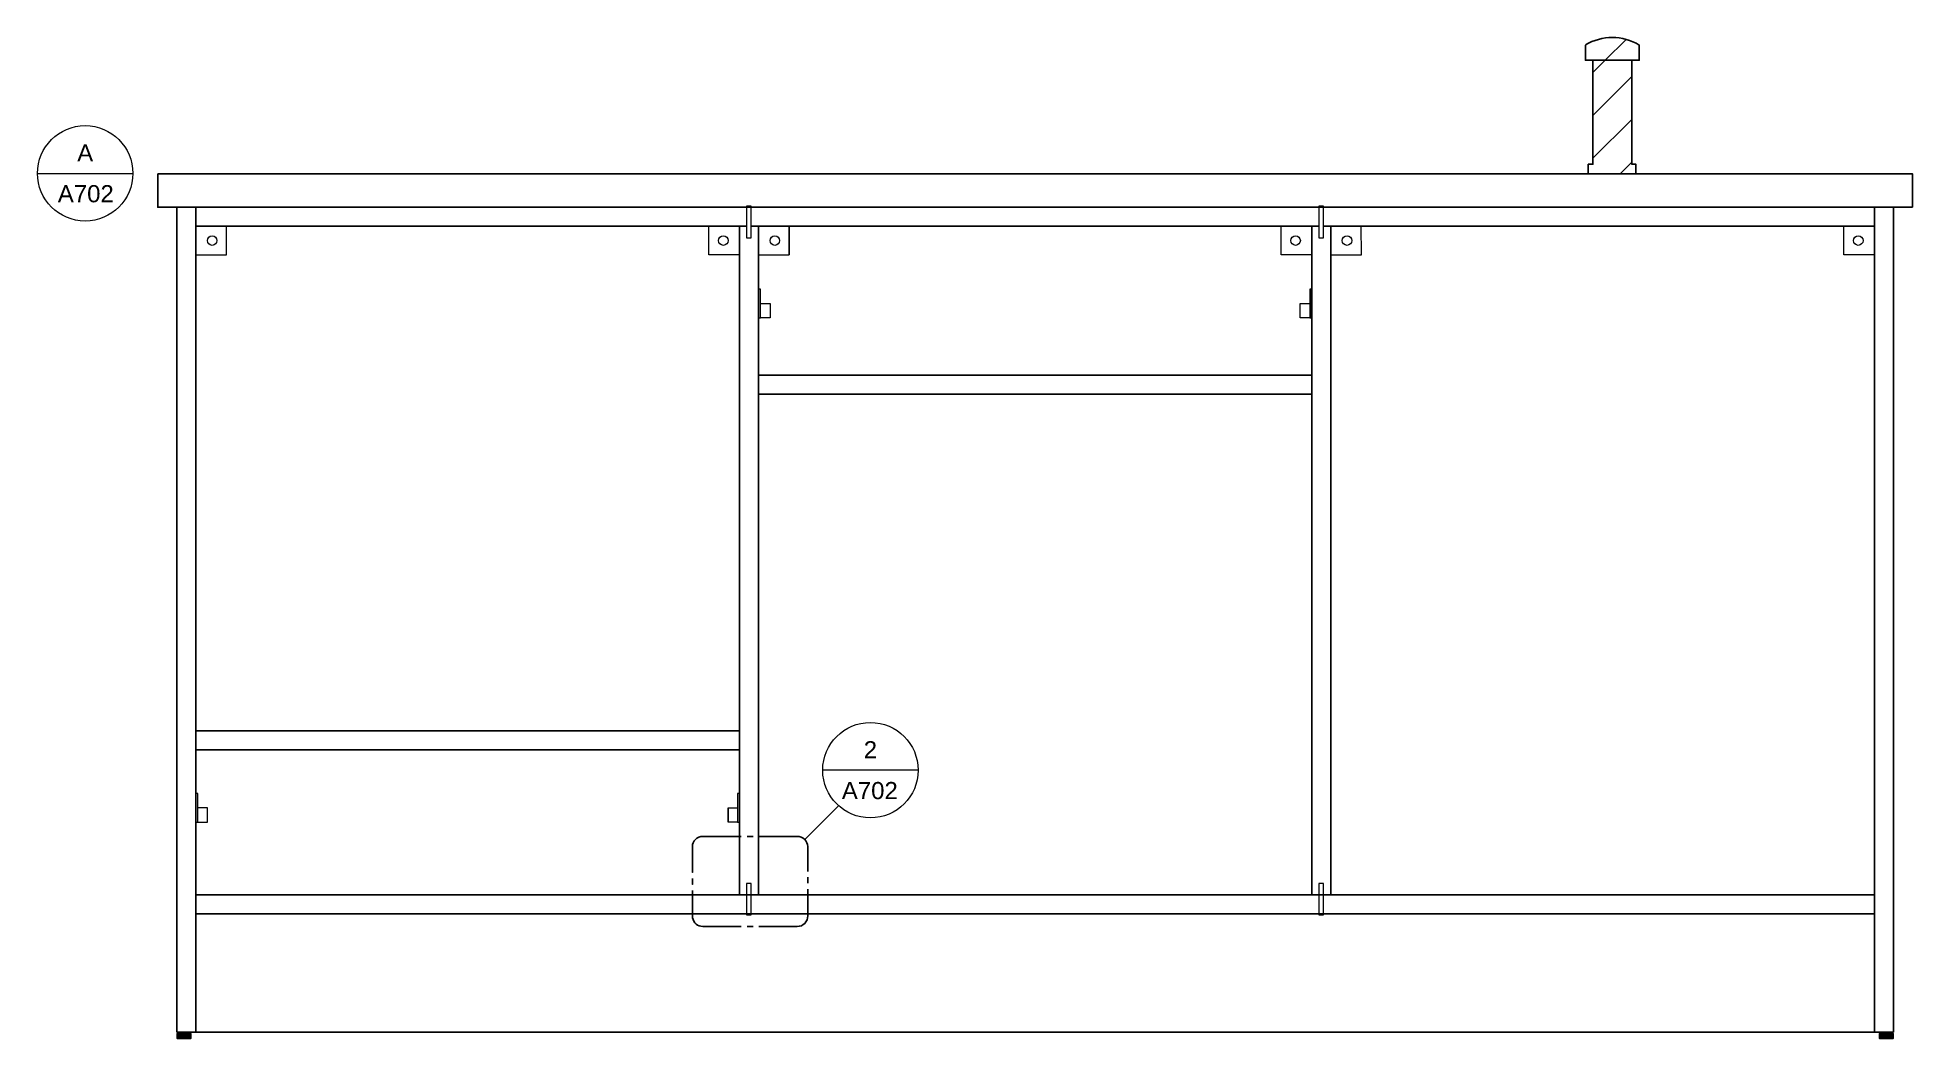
# Model space of a CAD drawing. Header units: centimetres. Extents: x -2268 to 4168, y -1681 to 1458.
# Drawn here: x 3972.5 to 4168.2, y -822.1 to -717.6 of the extents above; entities that cross this region are included whole.
import ezdxf

# ---------------------------------------------------------------- set-up
doc = ezdxf.new("R2010")
doc.units = ezdxf.units.CM
doc.layers.add('PDF24_Geometry', color=7, linetype='Continuous')
doc.layers.add('PDF24_Text', color=7, linetype='Continuous')
doc.styles.add('PDF Arial', font='Arial.ttf')

msp = doc.modelspace()

# ---------------------------------------------------------------- texts
at = {"layer": 'PDF24_Text', "style": 'PDF Arial'}
for s, insert, char_height, attachment_point in [('A', (3978.3489, -730.577), 1.7912, 9), ('A702', (3980.4984, -734.8614), 1.79119, 9), ('2', (4058.7477, -792.8595), 1.7912, 7), ('A702', (4056.4631, -797.1439), 1.79119, 7)]:
    msp.add_mtext(s, dxfattribs=dict(at, insert=insert, char_height=char_height, attachment_point=attachment_point))

# ---------------------------------------------------------------- linework, layer by layer
at = {"layer": 'PDF24_Geometry', "lineweight": 25}
msp.add_lwpolyline([(4134.0609, -718.4133, -0.27827502), (4139.6613, -718.4228), (4139.6613, -720.013), (4137.8394, -720.013), (4134.048, -720.013), (4134.048, -718.4228)], format="xyb", dxfattribs=at)
at = {"layer": 'PDF24_Geometry', "color": 7, "lineweight": 25, "true_color": 0xffffff}
for points in [[(4136.1227, -720.013), (4138.3027, -717.833)], [(4134.8273, -721.3084), (4136.1227, -720.013)], [(4134.8273, -725.7737), (4138.882, -721.7191)], [(4134.8273, -730.2391), (4138.882, -726.1844)], [(4137.6708, -731.8609), (4138.8819, -730.6498)]]:
    msp.add_lwpolyline(points, dxfattribs=at)
at = {"layer": 'PDF24_Geometry', "lineweight": 25}
for points in [[(4134.3534, -730.871), (4134.8273, -730.871), (4134.8273, -720.013)], [(4138.882, -720.013), (4138.882, -730.871)], [(4134.3534, -731.8609), (4134.3534, -730.871)], [(4138.8504, -730.871), (4139.3243, -730.871), (4139.3243, -731.861), (4134.3534, -731.861)], [(3985.0903, -731.8609), (4168.1806, -731.8609), (4168.1806, -735.3469)], [(3985.0903, -735.3469), (3985.0903, -731.861)], [(4168.1806, -735.3469), (3985.0903, -735.3469), (4168.1806, -735.3469)], [(4166.1902, -735.3469), (4166.1902, -821.4315), (3987.0808, -821.4315), (3987.0808, -735.3469)], [(4164.2103, -821.4315), (4164.2103, -809.0885), (3989.0712, -809.0885), (3989.0712, -735.3469)], [(4047.7844, -735.3469), (4045.7939, -735.3469)], [(4164.2103, -735.3469), (4164.2103, -809.0885)], [(3989.0712, -737.3374), (4046.5101, -737.3374)], [(4045.7939, -737.3374), (4045.7939, -807.0981)], [(4046.9945, -737.3374), (4106.2448, -737.3374)], [(4047.7844, -737.3374), (4047.7844, -807.0981)], [(4105.4971, -737.3374), (4105.4971, -807.0981)], [(4106.7293, -737.3374), (4164.2103, -737.3374)], [(4107.4875, -737.3374), (4107.4875, -807.0981)], [(4105.4971, -753.6085), (4105.4971, -752.8608), (4047.7844, -752.8608)], [(4105.4971, -754.1035), (4105.4971, -754.8513), (4047.7844, -754.8513)], [(3989.0712, -789.9844), (4045.7939, -789.9844)], [(3989.0712, -791.9748), (4045.7939, -791.9748)], [(4052.5868, -801.3163), (4056.1043, -797.7988)], [(4045.9519, -801.0003), (4041.9499, -801.0003), (4041.7393, -801.0214), (4041.5392, -801.0741), (4041.3496, -801.1794), (4041.1917, -801.3163), (4041.0548, -801.4743), (4040.9494, -801.6638), (4040.8863, -801.8639), (4040.8652, -802.0746), (4040.8652, -804.7706), (4040.8652, -802.0746)], [(4047.1946, -801.0003), (4046.5733, -801.0003)], [(4052.9027, -804.6548), (4052.9027, -802.0746), (4052.8817, -801.8639), (4052.8185, -801.6638), (4052.7131, -801.4743), (4052.5868, -801.3163), (4052.4183, -801.1794), (4052.2287, -801.0741), (4052.0286, -801.0214), (4051.818, -801.0003), (4047.816, -801.0003)], [(4052.9027, -805.8975), (4052.9027, -805.2761)], [(4166.1902, -806.4978), (4166.1902, -804.5073)], [(3989.0712, -807.0981), (4164.2103, -807.0981)], [(4040.8652, -806.6347), (4040.8652, -809.3202), (4040.8652, -806.6347)], [(4047.816, -810.405), (4051.818, -810.405), (4052.0286, -810.3839), (4052.2392, -810.3207), (4052.4288, -810.2154), (4052.5868, -810.0785), (4052.7237, -809.91), (4052.829, -809.7204), (4052.8922, -809.5203), (4052.9132, -809.2992), (4052.9027, -809.0885), (4052.9027, -806.5189)], [(3989.0712, -821.4315), (3989.0712, -809.0885)], [(4040.8652, -809.3202), (4040.8863, -809.5098), (4040.9389, -809.6888), (4041.0126, -809.8573), (4041.118, -810.0153), (4041.2549, -810.1522), (4041.4128, -810.2575), (4041.5813, -810.3418), (4041.7604, -810.3839), (4041.9499, -810.405), (4045.9519, -810.405)], [(4047.7844, -809.0885), (4045.7939, -809.0885)], [(4046.5733, -810.405), (4047.1946, -810.405)], [(3988.5762, -821.4315), (3987.0808, -821.4315)], [(3987.1229, -821.5789), (3987.1229, -822.0528), (3987.1229, -822.0634), (3987.1124, -822.0634), (3987.1124, -822.0528), (3987.1018, -822.0528), (3987.1018, -821.5789), (3987.1124, -821.5789), (3987.1229, -821.5789), (3987.1334, -821.5789), (3987.144, -821.5789), (3987.1545, -821.5789), (3987.165, -821.5789), (3987.1755, -821.5789), (3987.1861, -821.5789), (3987.1966, -821.5789), (3987.2071, -821.5789), (3987.2177, -821.5789), (3987.2282, -821.5789), (3987.2493, -821.5789), (3987.2598, -821.5789), (3987.2703, -821.5789), (3987.2809, -821.5789), (3987.2914, -821.5789), (3987.3019, -821.5789), (3987.323, -821.5789), (3987.3335, -821.5789), (3987.3441, -821.5789), (3987.3546, -821.5789), (3987.3756, -821.5789), (3987.3967, -821.5789), (3987.4072, -821.5789), (3987.4178, -821.5789), (3987.4283, -821.5789), (3987.4494, -821.5789), (3987.4704, -821.5789), (3987.481, -821.5789), (3987.502, -821.5789), (3987.5126, -821.5789), (3987.5336, -821.5789), (3987.5547, -821.5789), (3987.5652, -821.5789), (3987.5757, -821.5789), (3987.5863, -821.5789), (3987.5968, -821.5789), (3987.6179, -821.5789), (3987.6495, -821.5789), (3987.66, -821.5789), (3987.6811, -821.5789), (3987.6916, -821.5789), (3987.7127, -821.5789), (3987.7442, -821.5789), (3987.7548, -821.5789), (3987.7653, -821.5789), (3987.7758, -821.5789), (3987.8074, -821.5789), (3987.8285, -821.5789), (3987.839, -821.5789), (3987.8496, -821.5789), (3987.8601, -821.5789), (3987.8706, -821.5789), (3987.9022, -821.5789), (3987.9233, -821.5789), (3987.9338, -821.5789), (3987.9443, -821.5789), (3987.9549, -821.5789), (3987.9654, -821.5789), (3987.9865, -821.5789), (3988.0181, -821.5789), (3988.0286, -821.5789), (3988.0391, -821.5789), (3988.0497, -821.5789), (3988.0602, -821.5789), (3988.0813, -821.5789), (3988.1023, -821.5789), (3988.1129, -821.5789), (3988.1234, -821.5789), (3988.1339, -821.5789), (3988.1444, -821.5789), (3988.1444, -822.0528), (3988.1339, -822.0634), (3988.1234, -822.0634), (3988.1129, -822.0634), (3988.1023, -822.0634), (3988.1023, -822.0528), (3988.1023, -821.5789)], [(3988.492, -822.0528), (3988.5025, -822.0528), (3988.513, -822.0528), (3988.5236, -822.0528), (3988.5341, -822.0528), (3988.5446, -822.0528), (3988.5446, -821.5789), (3988.5446, -822.0528), (3988.5446, -822.0634), (3988.5446, -822.0739), (3988.5341, -822.0739), (3988.5236, -822.0739), (3988.513, -822.0739), (3988.4815, -822.0739), (3988.4499, -822.0739), (3988.4077, -822.0739), (3988.3656, -822.0739), (3988.313, -822.0739), (3988.2603, -822.0739), (3988.1971, -822.0739), (3988.1339, -822.0739), (3988.0707, -822.0739), (3987.997, -822.0739), (3987.9338, -822.0739), (3987.8601, -822.0739), (3987.7864, -822.0739), (3987.7127, -822.0739), (3987.6389, -822.0739), (3987.5757, -822.0739), (3987.5126, -822.0739), (3987.4494, -822.0739), (3987.3862, -822.0739), (3987.3335, -822.0739), (3987.2809, -822.0739), (3987.2387, -822.0739), (3987.1966, -822.0739), (3987.165, -822.0739), (3987.144, -822.0739), (3987.1229, -822.0739), (3987.1124, -822.0739), (3987.1124, -822.0634), (3987.1018, -822.0634), (3987.1018, -822.0528)], [(3987.1124, -821.5789), (3987.1124, -822.0528), (3987.1229, -822.0528)], [(3987.1334, -821.4315), (3987.1334, -821.5789), (3987.1334, -822.0528), (3987.144, -822.0528), (3987.1545, -822.0528)], [(3987.1334, -822.0528), (3987.1334, -822.0634), (3987.144, -822.0634), (3987.1545, -822.0528), (3987.1545, -821.5789)], [(3987.165, -822.0528), (3987.165, -822.0634), (3987.1755, -822.0634), (3987.1861, -822.0634), (3987.1861, -822.0528), (3987.1861, -821.5789)], [(3987.165, -821.5789), (3987.165, -822.0528), (3987.1755, -822.0528), (3987.1861, -822.0528)], [(3987.2071, -822.0528), (3987.2071, -822.0634), (3987.2177, -822.0634), (3987.2282, -822.0634), (3987.2282, -822.0528), (3987.2282, -821.5789)], [(3987.2071, -821.5789), (3987.2071, -822.0528), (3987.2177, -822.0528), (3987.2282, -822.0528)], [(3987.2598, -822.0528), (3987.2598, -822.0634), (3987.2703, -822.0634), (3987.2809, -822.0634), (3987.2914, -822.0634), (3987.2914, -822.0528), (3987.2914, -821.5789)], [(3987.2598, -821.5789), (3987.2598, -822.0528), (3987.2703, -822.0528), (3987.2809, -822.0528), (3987.2914, -822.0528)], [(3987.323, -822.0528), (3987.323, -822.0634), (3987.3335, -822.0634), (3987.3441, -822.0634), (3987.3546, -822.0634), (3987.3546, -822.0528), (3987.3546, -821.5789)], [(3987.323, -821.5789), (3987.323, -822.0528), (3987.3335, -822.0528), (3987.3441, -822.0528), (3987.3546, -822.0528)], [(3987.3967, -821.5789), (3987.3967, -822.0528), (3987.3967, -822.0634), (3987.4072, -822.0634), (3987.4178, -822.0634), (3987.4283, -822.0634), (3987.4283, -822.0528), (3987.4283, -821.5789)], [(3987.4704, -821.5789), (3987.4704, -822.0528), (3987.481, -822.0634), (3987.4915, -822.0634), (3987.502, -822.0634), (3987.5126, -822.0634), (3987.5126, -822.0528), (3987.5126, -821.5789)], [(3987.5547, -821.5789), (3987.5547, -822.0528), (3987.5652, -822.0634), (3987.5757, -822.0634), (3987.5863, -822.0634), (3987.5968, -822.0634), (3987.5968, -822.0528), (3987.5968, -821.5789)], [(3987.6495, -821.5789), (3987.6495, -822.0528), (3987.6495, -822.0634), (3987.66, -822.0634), (3987.6705, -822.0634), (3987.6811, -822.0634), (3987.6916, -822.0528), (3987.6916, -821.5789)], [(3987.7442, -821.5789), (3987.7442, -822.0528), (3987.7442, -822.0634), (3987.7548, -822.0634), (3987.7653, -822.0634), (3987.7758, -822.0634), (3987.7758, -822.0528), (3987.7758, -821.5789)], [(3987.8285, -821.5789), (3987.8285, -822.0528), (3987.839, -822.0634), (3987.8496, -822.0634), (3987.8601, -822.0634), (3987.8706, -822.0634), (3987.8706, -822.0528), (3987.8706, -821.5789)], [(3987.9233, -821.5789), (3987.9233, -822.0528), (3987.9233, -822.0634), (3987.9338, -822.0634), (3987.9443, -822.0634), (3987.9549, -822.0634), (3987.9654, -822.0634), (3987.9654, -822.0528), (3987.9654, -821.5789)], [(3988.0181, -821.5789), (3988.0181, -822.0528), (3988.0181, -822.0634), (3988.0286, -822.0634), (3988.0391, -822.0634), (3988.0497, -822.0634), (3988.0602, -822.0528), (3988.0602, -821.5789)], [(3988.5446, -821.5789), (3988.5341, -821.5789), (3988.5236, -821.5789), (3988.513, -821.5789), (3988.5025, -821.5789), (3988.492, -821.5789), (3988.4815, -821.5789), (3988.4709, -821.5789), (3988.4604, -821.5789), (3988.4499, -821.5789), (3988.4288, -821.5789), (3988.4183, -821.5789), (3988.4077, -821.5789), (3988.3972, -821.5789), (3988.3761, -821.5789), (3988.3656, -821.5789), (3988.3551, -821.5789), (3988.3445, -821.5789), (3988.334, -821.5789), (3988.313, -821.5789), (3988.2919, -821.5789), (3988.2814, -821.5789), (3988.2603, -821.5789), (3988.2392, -821.5789), (3988.2182, -821.5789), (3988.2076, -821.5789), (3988.1971, -821.5789), (3988.1866, -821.5789), (3988.1655, -821.5789), (3988.1444, -821.5789)], [(3988.1866, -821.5789), (3988.1866, -822.0528), (3988.1866, -822.0634), (3988.1971, -822.0634), (3988.2076, -822.0634), (3988.2182, -822.0634), (3988.2182, -822.0528), (3988.2182, -821.5789)], [(3988.2919, -821.5789), (3988.2919, -822.0528), (3988.2919, -822.0634), (3988.2814, -822.0634), (3988.2708, -822.0634), (3988.2603, -822.0528), (3988.2603, -821.5789)], [(3988.3656, -821.5789), (3988.3656, -822.0528), (3988.3656, -822.0634), (3988.3551, -822.0634), (3988.3445, -822.0634), (3988.334, -822.0634), (3988.334, -822.0528), (3988.334, -821.5789)], [(3988.4183, -821.5789), (3988.4183, -822.0528), (3988.4183, -822.0634), (3988.4077, -822.0634), (3988.3972, -822.0634), (3988.3972, -822.0528), (3988.3972, -821.5789)], [(3988.4709, -821.5789), (3988.4709, -822.0528), (3988.4709, -822.0634), (3988.4604, -822.0634), (3988.4499, -822.0634), (3988.4499, -822.0528), (3988.4499, -821.5789)], [(3988.513, -821.5789), (3988.513, -822.0528), (3988.513, -822.0634), (3988.5025, -822.0634), (3988.492, -822.0634), (3988.492, -822.0528), (3988.492, -821.5789)], [(3988.5446, -822.0528), (3988.5446, -822.0634), (3988.5341, -822.0634), (3988.5341, -822.0528), (3988.5341, -821.5789), (3988.5341, -822.0528), (3988.5341, -822.0634), (3988.5236, -822.0634), (3988.513, -822.0634), (3988.513, -822.0528), (3988.513, -821.5789), (3988.513, -821.4315)], [(4166.1165, -822.0528), (4166.127, -822.0528), (4166.1375, -822.0528), (4166.1481, -822.0528), (4166.1586, -822.0528), (4166.1691, -822.0528), (4166.1691, -821.5789), (4166.1691, -822.0528), (4166.1691, -822.0634), (4166.1691, -822.0739), (4166.1586, -822.0739), (4166.1481, -822.0739), (4166.1375, -822.0739), (4166.1059, -822.0739), (4166.0743, -822.0739), (4166.0322, -822.0739), (4165.9901, -822.0739), (4165.9374, -822.0739), (4165.8848, -822.0739), (4165.8216, -822.0739), (4165.7584, -822.0739), (4165.6952, -822.0739), (4165.6215, -822.0739), (4165.5478, -822.0739), (4165.4846, -822.0739), (4165.4109, -822.0739), (4165.3371, -822.0739), (4165.2634, -822.0739), (4165.2002, -822.0739), (4165.137, -822.0739), (4165.0739, -822.0739), (4165.0107, -822.0739), (4164.958, -822.0739), (4164.9053, -822.0739), (4164.8632, -822.0739), (4164.8211, -822.0739), (4164.7895, -822.0739), (4164.7684, -822.0739), (4164.7474, -822.0739), (4164.7368, -822.0739), (4164.7368, -822.0634), (4164.7263, -822.0634), (4164.7263, -822.0528)], [(4164.9791, -821.5789), (4164.9685, -821.5789), (4164.958, -821.5789), (4164.9475, -821.5789), (4164.9264, -821.5789), (4164.9159, -821.5789), (4164.9053, -821.5789), (4164.8948, -821.5789), (4164.8843, -821.5789), (4164.8738, -821.5789), (4164.8527, -821.5789), (4164.8422, -821.5789), (4164.8316, -821.5789), (4164.8211, -821.5789), (4164.8106, -821.5789), (4164.8, -821.5789), (4164.7895, -821.5789), (4164.779, -821.5789), (4164.7684, -821.5789), (4164.7579, -821.5789), (4164.7474, -821.5789), (4164.7368, -821.5789), (4164.7263, -821.5789), (4164.7263, -822.0528), (4164.7368, -822.0528)], [(4164.7368, -822.0528), (4164.7368, -822.0634), (4164.7473, -822.0634), (4164.7473, -822.0528), (4164.7473, -821.5789)], [(4164.7368, -821.5789), (4164.7368, -822.0528), (4164.7474, -822.0528)], [(4164.7579, -821.4315), (4164.7579, -821.5789), (4164.7579, -822.0528), (4164.7684, -822.0528), (4164.779, -822.0528)], [(4164.7579, -822.0528), (4164.7579, -822.0634), (4164.7684, -822.0634), (4164.779, -822.0528), (4164.779, -821.5789)], [(4164.7895, -822.0528), (4164.7895, -822.0634), (4164.8, -822.0634), (4164.8106, -822.0634), (4164.8106, -822.0528), (4164.8106, -821.5789)], [(4164.7895, -821.5789), (4164.7895, -822.0528), (4164.8, -822.0528), (4164.8105, -822.0528)], [(4164.8316, -822.0528), (4164.8316, -822.0634), (4164.8422, -822.0634), (4164.8527, -822.0634), (4164.8527, -822.0528), (4164.8527, -821.5789)], [(4164.8316, -821.5789), (4164.8316, -822.0528), (4164.8421, -822.0528), (4164.8527, -822.0528)], [(4164.8843, -822.0528), (4164.8843, -822.0634), (4164.8948, -822.0634), (4164.9053, -822.0634), (4164.9159, -822.0634), (4164.9159, -822.0528), (4164.9159, -821.5789)], [(4164.8843, -821.5789), (4164.8843, -822.0528), (4164.8948, -822.0528), (4164.9053, -822.0528), (4164.9159, -822.0528)], [(4164.9475, -822.0528), (4164.9475, -822.0634), (4164.958, -822.0634), (4164.9685, -822.0634), (4164.9791, -822.0634), (4164.9791, -822.0528), (4164.9791, -821.5789), (4165.0001, -821.5789), (4165.0212, -821.5789), (4165.0317, -821.5789), (4165.0423, -821.5789), (4165.0528, -821.5789), (4165.0739, -821.5789), (4165.0949, -821.5789), (4165.1054, -821.5789), (4165.1265, -821.5789), (4165.137, -821.5789), (4165.1581, -821.5789), (4165.1792, -821.5789), (4165.1897, -821.5789), (4165.2002, -821.5789), (4165.2108, -821.5789), (4165.2213, -821.5789), (4165.2424, -821.5789), (4165.274, -821.5789), (4165.2845, -821.5789), (4165.295, -821.5789), (4165.3161, -821.5789), (4165.3371, -821.5789), (4165.3582, -821.5789), (4165.3687, -821.5789), (4165.3793, -821.5789), (4165.3898, -821.5789), (4165.4003, -821.5789), (4165.4319, -821.5789), (4165.453, -821.5789), (4165.4635, -821.5789), (4165.474, -821.5789), (4165.4846, -821.5789), (4165.4951, -821.5789), (4165.5267, -821.5789), (4165.5478, -821.5789), (4165.5583, -821.5789), (4165.5688, -821.5789), (4165.5794, -821.5789), (4165.5899, -821.5789), (4165.611, -821.5789), (4165.6426, -821.5789), (4165.6531, -821.5789), (4165.6636, -821.5789), (4165.6741, -821.5789), (4165.7057, -821.5789), (4165.7268, -821.5789), (4165.7373, -821.5789), (4165.7479, -821.5789), (4165.7584, -821.5789), (4165.7689, -821.5789), (4165.7689, -822.0528), (4165.7584, -822.0634), (4165.7479, -822.0634), (4165.7373, -822.0634), (4165.7268, -822.0634), (4165.7268, -822.0528), (4165.7268, -821.5789)], [(4164.9475, -821.5789), (4164.9475, -822.0528), (4164.958, -822.0528), (4164.9685, -822.0528), (4164.9791, -822.0528)], [(4165.0212, -821.5789), (4165.0212, -822.0528), (4165.0212, -822.0634), (4165.0317, -822.0634), (4165.0423, -822.0634), (4165.0528, -822.0634), (4165.0528, -822.0528), (4165.0528, -821.5789)], [(4165.0949, -821.5789), (4165.0949, -822.0528), (4165.1054, -822.0634), (4165.1159, -822.0634), (4165.1265, -822.0634), (4165.137, -822.0634), (4165.137, -822.0528), (4165.137, -821.5789)], [(4165.1792, -821.5789), (4165.1792, -822.0528), (4165.1897, -822.0634), (4165.2002, -822.0634), (4165.2108, -822.0634), (4165.2213, -822.0634), (4165.2213, -822.0528), (4165.2213, -821.5789)], [(4165.2739, -821.5789), (4165.2739, -822.0528), (4165.2739, -822.0634), (4165.2844, -822.0634), (4165.295, -822.0634), (4165.3055, -822.0634), (4165.316, -822.0528), (4165.316, -821.5789)], [(4165.3582, -821.5789), (4165.3582, -822.0528), (4165.3687, -822.0634), (4165.3792, -822.0634), (4165.3898, -822.0634), (4165.4003, -822.0634), (4165.4003, -822.0528), (4165.4003, -821.5789)], [(4165.453, -821.5789), (4165.453, -822.0528), (4165.453, -822.0634), (4165.4635, -822.0634), (4165.474, -822.0634), (4165.4846, -822.0634), (4165.4951, -822.0634), (4165.4951, -822.0528), (4165.4951, -821.5789)], [(4165.5478, -821.5789), (4165.5478, -822.0528), (4165.5478, -822.0634), (4165.5688, -822.0634), (4165.5794, -822.0634), (4165.5899, -822.0528), (4165.5899, -821.5789)], [(4165.6426, -821.5789), (4165.6426, -822.0528), (4165.6426, -822.0634), (4165.6531, -822.0634), (4165.6636, -822.0634), (4165.6741, -822.0634), (4165.6741, -822.0528), (4165.6741, -821.5789)], [(4166.1375, -821.4315), (4166.1375, -821.5789), (4166.127, -821.5789), (4166.1165, -821.5789), (4166.1059, -821.5789), (4166.0954, -821.5789), (4166.0849, -821.5789), (4166.0743, -821.5789), (4166.0533, -821.5789), (4166.0428, -821.5789), (4166.0322, -821.5789), (4166.0217, -821.5789), (4166.0006, -821.5789), (4165.9901, -821.5789), (4165.9796, -821.5789), (4165.969, -821.5789), (4165.9585, -821.5789), (4165.9374, -821.5789), (4165.9164, -821.5789), (4165.9058, -821.5789), (4165.8848, -821.5789), (4165.8637, -821.5789), (4165.8427, -821.5789), (4165.8321, -821.5789), (4165.8216, -821.5789), (4165.8111, -821.5789), (4165.79, -821.5789), (4165.7689, -821.5789)], [(4165.8111, -821.5789), (4165.8111, -822.0528), (4165.8111, -822.0634), (4165.8216, -822.0634), (4165.8321, -822.0634), (4165.8427, -822.0634), (4165.8427, -822.0528), (4165.8427, -821.5789)], [(4165.9164, -821.5789), (4165.9164, -822.0528), (4165.9164, -822.0634), (4165.9058, -822.0634), (4165.8953, -822.0634), (4165.8848, -822.0634), (4165.8848, -822.0528), (4165.8848, -821.5789)], [(4165.9901, -821.5789), (4165.9901, -822.0528), (4165.9901, -822.0634), (4165.9796, -822.0634), (4165.969, -822.0634), (4165.9585, -822.0634), (4165.9585, -822.0528), (4165.9585, -821.5789)], [(4166.0428, -821.5789), (4166.0428, -822.0528), (4166.0428, -822.0634), (4166.0322, -822.0634), (4166.0217, -822.0634), (4166.0217, -822.0528), (4166.0217, -821.5789)], [(4166.0954, -821.5789), (4166.0954, -822.0528), (4166.0954, -822.0634), (4166.0849, -822.0634), (4166.0743, -822.0634), (4166.0743, -822.0528), (4166.0743, -821.5789)], [(4166.1691, -821.5789), (4166.1586, -821.5789), (4166.1481, -821.5789), (4166.1375, -821.5789), (4166.127, -821.5789), (4166.127, -822.0528), (4166.127, -822.0634), (4166.1165, -822.0634), (4166.1165, -822.0528), (4166.1165, -821.5789)], [(4166.1586, -821.5789), (4166.1586, -822.0528), (4166.1586, -822.0634), (4166.148, -822.0634), (4166.1375, -822.0634), (4166.1375, -822.0528), (4166.1375, -821.5789)], [(4166.1691, -822.0528), (4166.1691, -822.0634), (4166.1586, -822.0634), (4166.1586, -822.0528), (4166.1586, -821.5789)], [(3987.1124, -822.0634), (3987.1124, -822.0634)], [(3987.1124, -822.0634), (3987.1124, -822.0634)], [(3988.5341, -822.0844), (3988.5236, -822.0844), (3988.513, -822.0844), (3988.492, -822.0844), (3988.4709, -822.0844), (3988.4393, -822.0844), (3988.3972, -822.0844), (3988.3551, -822.0844), (3988.3024, -822.0844), (3988.2392, -822.0844), (3988.176, -822.0844), (3988.1129, -822.0844), (3988.0497, -822.0844), (3987.9759, -822.0844), (3987.9022, -822.0844), (3987.8285, -822.0844), (3987.7548, -822.0844), (3987.6811, -822.0844), (3987.6073, -822.0844), (3987.5441, -822.0844), (3987.481, -822.0844), (3987.4178, -822.0844), (3987.3546, -822.0844), (3987.3019, -822.0844), (3987.2598, -822.0844), (3987.2177, -822.0844), (3987.1861, -822.0844), (3987.1545, -822.0844), (3987.1334, -822.0844), (3987.1229, -822.0844), (3987.1124, -822.0844), (3987.1124, -822.0739)], [(3987.3967, -822.0528), (3987.4072, -822.0528), (3987.4178, -822.0528), (3987.4283, -822.0528)], [(3987.4704, -822.0528), (3987.481, -822.0528), (3987.502, -822.0528), (3987.5126, -822.0528)], [(3987.5547, -822.0528), (3987.5652, -822.0528), (3987.5757, -822.0528), (3987.5863, -822.0528), (3987.5968, -822.0528)], [(3987.6495, -822.0528), (3987.66, -822.0528), (3987.6811, -822.0528), (3987.6916, -822.0528)], [(3987.7442, -822.0528), (3987.7548, -822.0528), (3987.7653, -822.0528), (3987.7758, -822.0528)], [(3987.8285, -822.0528), (3987.839, -822.0528), (3987.8496, -822.0528), (3987.8601, -822.0528), (3987.8706, -822.0528)], [(3987.9233, -822.0528), (3987.9338, -822.0528), (3987.9443, -822.0528), (3987.9549, -822.0528), (3987.9654, -822.0528)], [(3988.0181, -822.0528), (3988.0286, -822.0528), (3988.0391, -822.0528), (3988.0497, -822.0528), (3988.0602, -822.0528)], [(3988.1023, -822.0528), (3988.1129, -822.0528), (3988.1234, -822.0528), (3988.1339, -822.0528), (3988.1444, -822.0528)], [(3988.1866, -822.0528), (3988.1971, -822.0528), (3988.2076, -822.0528), (3988.2182, -822.0528)], [(3988.2603, -822.0528), (3988.2814, -822.0528), (3988.2919, -822.0528)], [(3988.334, -822.0528), (3988.3445, -822.0528), (3988.3551, -822.0528), (3988.3656, -822.0528)], [(3988.3972, -822.0528), (3988.4077, -822.0528), (3988.4183, -822.0528)], [(3988.4499, -822.0528), (3988.4604, -822.0528), (3988.4709, -822.0528)], [(3988.5446, -822.0739), (3988.5446, -822.0844), (3988.5341, -822.0844), (3988.5341, -822.095), (3988.5236, -822.095)], [(3988.5446, -822.0634), (3988.5446, -822.0634)], [(4164.7368, -822.0634), (4164.7368, -822.0634)], [(4164.7368, -822.0634), (4164.7368, -822.0634)], [(4166.148, -822.0844), (4166.1375, -822.0844), (4166.1164, -822.0844), (4166.0954, -822.0844), (4166.0638, -822.0844), (4166.0217, -822.0844), (4165.9795, -822.0844), (4165.9269, -822.0844), (4165.8637, -822.0844), (4165.8005, -822.0844), (4165.7373, -822.0844), (4165.6741, -822.0844), (4165.6004, -822.0844), (4165.5267, -822.0844), (4165.453, -822.0844), (4165.3792, -822.0844), (4165.3055, -822.0844), (4165.2318, -822.0844), (4165.1686, -822.0844), (4165.0949, -822.0844), (4165.0422, -822.0844), (4164.979, -822.0844), (4164.9264, -822.0844), (4164.8842, -822.0844), (4164.8421, -822.0844), (4164.8105, -822.0844), (4164.7789, -822.0844), (4164.7579, -822.0844), (4164.7473, -822.0844), (4164.7368, -822.0844), (4164.7368, -822.0739)], [(4165.0212, -822.0528), (4165.0317, -822.0528), (4165.0423, -822.0528), (4165.0528, -822.0528)], [(4165.0949, -822.0528), (4165.1054, -822.0528), (4165.1265, -822.0528), (4165.137, -822.0528)], [(4165.1792, -822.0528), (4165.1897, -822.0528), (4165.2002, -822.0528), (4165.2108, -822.0528), (4165.2213, -822.0528)], [(4165.2739, -822.0528), (4165.2844, -822.0528), (4165.295, -822.0528), (4165.316, -822.0528)], [(4165.3582, -822.0528), (4165.3687, -822.0528), (4165.3792, -822.0528), (4165.3898, -822.0528), (4165.4003, -822.0528)], [(4165.453, -822.0528), (4165.4635, -822.0528), (4165.474, -822.0528), (4165.4846, -822.0528), (4165.4951, -822.0528)], [(4165.5478, -822.0528), (4165.5583, -822.0528), (4165.5688, -822.0528), (4165.5794, -822.0528), (4165.5899, -822.0528)], [(4165.6426, -822.0528), (4165.6531, -822.0528), (4165.6636, -822.0528), (4165.6741, -822.0528)], [(4165.7268, -822.0528), (4165.7373, -822.0528), (4165.7479, -822.0528), (4165.7584, -822.0528), (4165.7689, -822.0528)], [(4165.8111, -822.0528), (4165.8216, -822.0528), (4165.8321, -822.0528), (4165.8427, -822.0528)], [(4165.8847, -822.0528), (4165.9058, -822.0528), (4165.9163, -822.0528)], [(4165.9585, -822.0528), (4165.969, -822.0528), (4165.9796, -822.0528), (4165.9901, -822.0528)], [(4166.0217, -822.0528), (4166.0322, -822.0528), (4166.0427, -822.0528)], [(4166.0743, -822.0528), (4166.0849, -822.0528), (4166.0954, -822.0528)], [(4166.1691, -822.0739), (4166.1691, -822.0844), (4166.1586, -822.0844), (4166.1586, -822.095), (4166.1481, -822.095)], [(4166.1691, -822.0634), (4166.1691, -822.0634)]]:
    msp.add_lwpolyline(points, dxfattribs=at)
at = {"layer": 'PDF24_Geometry', "lineweight": 18}
for points in [[(3972.5471, -731.8188), (3982.4994, -731.8188)], [(4064.4137, -794.1022), (4054.4614, -794.1022)]]:
    msp.add_lwpolyline(points, dxfattribs=at)
at = {"layer": 'PDF24_Geometry', "lineweight": 9}
for points in [[(4046.9945, -735.2521), (4046.5101, -735.2521), (4046.5101, -738.5274), (4046.9945, -738.5274)], [(4106.7293, -735.2521), (4106.2448, -735.2521), (4106.2448, -738.5274), (4106.7293, -738.5274)], [(4047.7844, -746.8894), (4047.9845, -746.8894), (4047.9845, -743.909), (4047.7844, -743.909)], [(4105.4866, -746.8894), (4105.4866, -743.909), (4105.2865, -743.909), (4105.2865, -746.8894)], [(4046.9945, -805.908), (4046.5101, -805.908), (4046.5101, -809.1833), (4046.9945, -809.1833)], [(4106.7082, -805.908), (4106.2238, -805.908), (4106.2238, -809.1833), (4106.7082, -809.1833)]]:
    msp.add_lwpolyline(points, close=True, dxfattribs=at)
for points in [[(3989.0712, -740.3178), (3992.2623, -740.3178), (3992.2517, -737.3374), (3989.0712, -737.3374), (3989.0712, -740.3283)], [(4045.7834, -740.3178), (4042.6029, -740.3178), (4042.6029, -737.3374), (4045.7939, -737.3374), (4045.7834, -740.3283)], [(4047.7844, -740.3178), (4050.9649, -740.3178), (4050.9649, -737.3374), (4047.7844, -737.3374), (4047.7844, -740.3283)], [(4050.9649, -737.3374), (4050.9649, -740.3178)], [(4105.4866, -740.3178), (4102.306, -740.3178), (4102.306, -737.3374), (4105.4971, -737.3374), (4105.4866, -740.3283)], [(4107.4875, -740.3178), (4110.6786, -740.3178), (4110.6681, -737.3374), (4107.4875, -737.3374), (4107.4875, -740.3283)], [(4164.1997, -740.3178), (4161.0192, -740.3178), (4161.0192, -737.3374), (4164.2103, -737.3374), (4164.1997, -740.3283)], [(4104.2965, -746.8894), (4104.2965, -745.394), (4105.2865, -745.394)], [(4047.9845, -745.4045), (4048.9745, -745.4045), (4048.9745, -746.8894), (4047.9845, -746.8894)], [(4105.2864, -746.8894), (4104.2965, -746.8894)], [(3989.2713, -799.5365), (3989.2713, -796.5455), (3989.0712, -796.5455), (3989.0712, -799.5365), (3990.2718, -799.5365), (3990.2718, -798.041), (3989.2713, -798.041)], [(4045.5938, -799.5365), (4045.7834, -799.5365), (4045.7834, -796.5455), (4045.5938, -796.5455), (4045.5938, -799.5365), (4044.5934, -799.5365), (4044.5934, -798.041), (4045.5938, -798.041)], [(4044.5934, -798.041), (4044.5934, -799.5365)]]:
    msp.add_lwpolyline(points, dxfattribs=at)
at = {"layer": 'PDF24_Geometry', "lineweight": 25}
msp.add_lwpolyline([(4040.8652, -805.392), (4040.8652, -806.0133)], close=True, dxfattribs=at)
at = {"layer": 'PDF24_Geometry', "lineweight": 18}
for centre, radius in [((3977.5128, -731.8136), 4.9762), ((4059.4482, -794.0968), 4.976)]:
    msp.add_circle(centre, radius, dxfattribs=at)
at = {"layer": 'PDF24_Geometry', "lineweight": 9}
for centre in [(3990.7615, -738.8276), (4044.1036, -738.8276), (4049.4747, -738.8276), (4103.8068, -738.8276), (4109.1778, -738.8276), (4162.52, -738.8276)]:
    msp.add_circle(centre, 0.5002, dxfattribs=at)

msp.set_redraw_order([(e.dxf.handle, doc.entitydb.next_handle()) for e in msp.query("TEXT MTEXT ATTDEF DIMENSION ARC_DIMENSION")])  # texts and dimensions are drawn at this point

doc.saveas('drawing.dxf')
